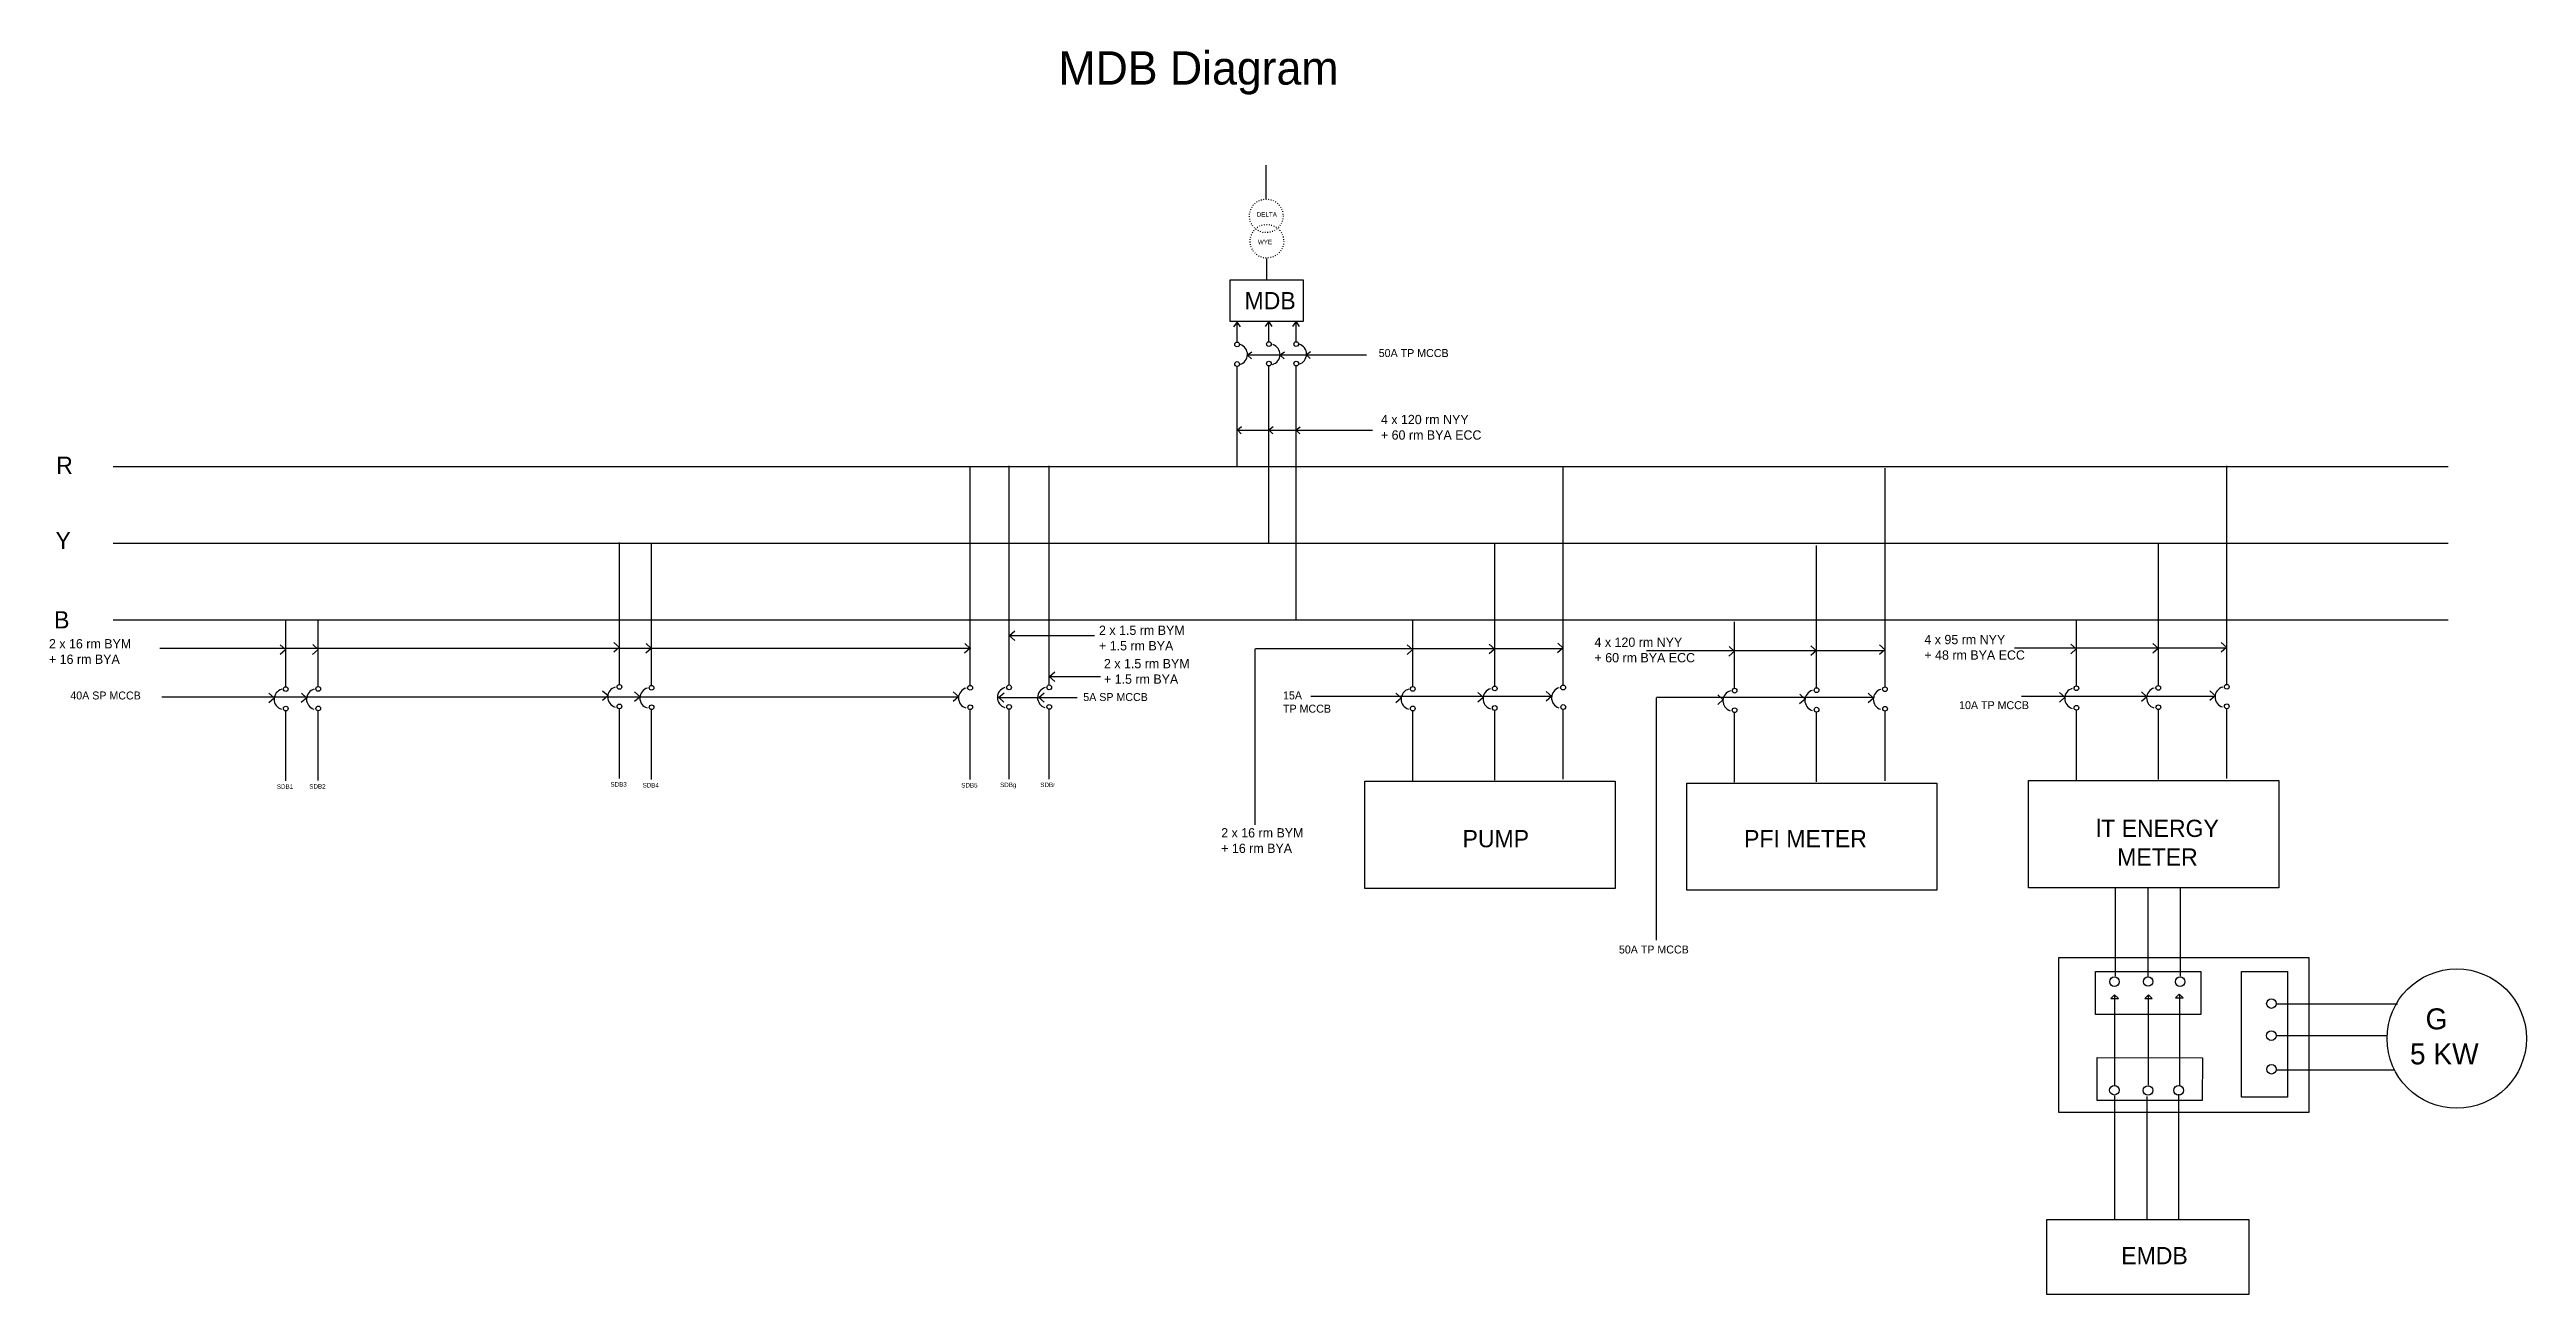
# Model space of a CAD drawing. Header units: inches. Extents: x -1380 to -106, y -233 to 422.
# Drawn here: x -1379.6 to -1027.1, y -232.6 to -55.4 of the extents above; entities that cross this region are included whole.
import ezdxf

# ---------------------------------------------------------------- set-up
doc = ezdxf.new("R2010")
doc.units = ezdxf.units.IN
doc.header["$MEASUREMENT"] = 0
doc.linetypes.add('DOT', pattern=[0.25, 0, -0.25])
for name, color, linetype in [('delta wye', 7, 'DOT'), ('Fiting and Fixtures', 17, 'Continuous'), ('MDB', 54, 'Continuous')]:
    doc.layers.add(name, color=color, linetype=linetype)

msp = doc.modelspace()

# ---------------------------------------------------------------- texts
for s, insert, char_height, width, attachment_point in [('MDB Diagram', (-1236.03, -55.61), 4.7466, 353.4069, 1), ('DELTA', (-1207.81, -78.51), 0.644, 11.0755, 1), ('WYE', (-1207.65, -82.44), 0.644, 11.0755, 1), ('MDB', (-1209.55, -89.89), 2.45, 150.4824, 1), ('50A TP MCCB', (-1190.45, -98.01), 1.134, 84.4338, 1), ('{\\H1.167x;4 x 120 rm NYY \\P+ 60 rm BYA ECC}', (-1190.14, -107.38), 1.134, 84.4338, 1), ('R', (-1378.68, -113.33), 2.45, 150.4824, 1), ('Y', (-1378.78, -124.04), 2.45, 150.4824, 1), ('B', (-1378.98, -135.34), 2.45, 150.4824, 1), ('{\\H1.167x;2 x 1.5 rm BYM \\P+ 1.5 rm BYA}', (-1230.26, -137.39), 1.134, 84.4338, 1), ('{\\H1.167x;2 x 16 rm BYM \\P+ 16 rm BYA}', (-1379.71, -139.31), 1.134, 84.4338, 1), ('{\\H1.167x;4 x 120 rm NYY \\P+ 60 rm BYA ECC}', (-1159.74, -139.09), 1.134, 84.4338, 1), ('{\\H1.167x;4 x 95 rm NYY \\P+ 48 rm BYA ECC}', (-1112.79, -138.71), 1.134, 84.4338, 1), ('{\\H1.167x;2 x 1.5 rm BYM \\P+ 1.5 rm BYA}', (-1229.56, -142.14), 1.134, 84.4338, 1), ('40A SP MCCB', (-1376.67, -146.77), 1.134, 84.4338, 1), ('5A SP MCCB', (-1232.5, -146.99), 1.134, 84.4338, 1), ('15A\\PTP MCCB', (-1204.07, -146.76), 1.134, 84.4338, 1), ('10A TP MCCB', (-1107.85, -148.15), 1.134, 84.4338, 1), ('SDB1', (-1347.28, -159.99), 0.644, 11.0755, 1), ('SDB2', (-1342.66, -159.96), 0.644, 11.0755, 1), ('SDB3', (-1299.8, -159.67), 0.644, 11.0755, 1), ('SDB4', (-1295.22, -159.8), 0.644, 11.0755, 1), ('SDB5', (-1249.87, -159.8), 0.644, 11.0755, 1), ('SDBg', (-1244.34, -159.74), 0.644, 11.0755, 1), ('SDBr', (-1238.62, -159.74), 0.644, 11.0755, 1), ('lT ENERGY\\PMETER', (-1079.62, -165.03), 2.45, 150.4824, 2), ('{\\H1.167x;2 x 16 rm BYM \\P+ 16 rm BYA}', (-1212.87, -166.23), 1.134, 84.4338, 1), ('PUMP', (-1178.52, -166.5), 2.45, 150.4824, 1), ('PFI METER', (-1138.45, -166.5), 2.45, 150.4824, 1), ('50A TP MCCB', (-1156.27, -182.94), 1.134, 84.4338, 1), ('EMDB', (-1084.77, -225.87), 2.45, 150.4824, 1)]:
    msp.add_mtext(s, dxfattribs=dict(insert=insert, char_height=char_height, width=width, attachment_point=attachment_point))
at = {"layer": 'MDB', "color": 5, "insert": (-1043.68, -191.89), "char_height": 2.99, "attachment_point": 1}
msp.add_mtext('  G\\P5 KW', dxfattribs=at)

# ---------------------------------------------------------------- linework, layer by layer
for p, q in [((-1211.08, -94.86), (-1210.62, -94.21)), ((-1210.62, -94.21), (-1210.17, -94.83)), ((-1210.61, -97.02), (-1210.61, -94.2)), ((-1206.56, -94.8), (-1206.1, -94.15)), ((-1206.1, -94.15), (-1205.65, -94.78)), ((-1206.09, -96.97), (-1206.09, -94.14)), ((-1202.67, -94.8), (-1202.21, -94.15)), ((-1202.21, -94.15), (-1201.76, -94.78)), ((-1202.2, -96.97), (-1202.2, -94.14)), ((-1210.61, -114.71), (-1210.61, -100.47)), ((-1206.09, -125.62), (-1206.09, -100.42)), ((-1202.2, -136.57), (-1202.2, -100.42)), ((-1248.6, -145.91), (-1248.6, -114.69)), ((-1243.06, -145.85), (-1243.06, -114.63)), ((-1237.35, -145.85), (-1237.35, -114.63)), ((-1164.2, -145.87), (-1164.2, -114.74)), ((-1118.39, -146.1), (-1118.39, -114.98)), ((-1069.75, -145.77), (-1069.75, -114.64)), ((-1298.52, -145.78), (-1298.52, -125.57)), ((-1293.95, -145.91), (-1293.95, -125.7)), ((-1173.94, -146.01), (-1173.94, -125.77)), ((-1128.14, -146.25), (-1128.14, -126)), ((-1079.49, -145.91), (-1079.49, -125.67)), ((-1346.01, -146.09), (-1346.01, -136.65)), ((-1341.38, -146.07), (-1341.38, -136.62)), ((-1185.6, -146.08), (-1185.6, -136.63)), ((-1139.8, -146.31), (-1139.8, -136.87)), ((-1091.15, -145.98), (-1091.15, -136.54)), ((-1346.04, -140.82), (-1346.81, -141.5)), ((-1346, -140.84), (-1346.79, -140.13)), ((-1341.41, -140.8), (-1342.19, -141.48)), ((-1341.38, -140.81), (-1342.17, -140.1)), ((-1298.55, -140.51), (-1299.32, -141.19)), ((-1298.52, -140.52), (-1299.31, -139.81)), ((-1293.98, -140.64), (-1294.75, -141.32)), ((-1293.95, -140.65), (-1294.73, -139.94)), ((-1248.63, -140.64), (-1249.4, -141.32)), ((-1248.6, -140.65), (-1249.38, -139.94)), ((-1243.05, -138.8), (-1242.26, -139.51)), ((-1243.02, -138.82), (-1242.25, -138.14)), ((-1185.63, -140.81), (-1186.4, -141.49)), ((-1185.6, -140.82), (-1186.39, -140.11)), ((-1173.97, -140.74), (-1174.74, -141.42)), ((-1173.94, -140.76), (-1174.73, -140.05)), ((-1164.23, -140.6), (-1165, -141.28)), ((-1164.19, -140.61), (-1164.98, -139.9)), ((-1139.8, -141.06), (-1140.59, -140.35)), ((-1128.17, -140.98), (-1128.94, -141.66)), ((-1128.14, -140.99), (-1128.93, -140.28)), ((-1118.42, -140.83), (-1119.2, -141.51)), ((-1118.39, -140.85), (-1119.18, -140.14)), ((-1091.18, -140.71), (-1091.96, -141.39)), ((-1091.15, -140.72), (-1091.94, -140.01)), ((-1079.52, -140.64), (-1080.3, -141.32)), ((-1079.49, -140.66), (-1080.28, -139.95)), ((-1069.78, -140.5), (-1070.55, -141.18)), ((-1069.75, -140.51), (-1070.54, -139.8)), ((-1237.31, -144.64), (-1236.53, -143.96)), ((-1139.83, -141.04), (-1140.6, -141.72)), ((-1347.65, -147.71), (-1348.42, -148.39)), ((-1347.62, -147.72), (-1348.41, -147.01)), ((-1343.03, -147.69), (-1343.8, -148.36)), ((-1342.99, -147.7), (-1343.78, -146.99)), ((-1300.16, -147.4), (-1300.94, -148.07)), ((-1300.13, -147.41), (-1300.92, -146.7)), ((-1295.59, -147.53), (-1296.36, -148.21)), ((-1295.56, -147.54), (-1296.35, -146.83)), ((-1250.24, -147.53), (-1251.01, -148.21)), ((-1250.21, -147.54), (-1251, -146.83)), ((-1244.58, -147.6), (-1243.79, -148.31)), ((-1244.55, -147.62), (-1243.78, -146.94)), ((-1238.87, -147.6), (-1238.08, -148.31)), ((-1238.84, -147.62), (-1238.07, -146.94)), ((-1237.34, -144.62), (-1236.55, -145.33)), ((-1187.24, -147.7), (-1188.02, -148.37)), ((-1187.21, -147.71), (-1188, -147)), ((-1175.58, -147.63), (-1176.36, -148.31)), ((-1175.55, -147.64), (-1176.34, -146.93)), ((-1165.84, -147.49), (-1166.61, -148.17)), ((-1165.81, -147.5), (-1166.6, -146.79)), ((-1141.44, -147.93), (-1142.21, -148.61)), ((-1141.41, -147.95), (-1142.2, -147.24)), ((-1129.78, -147.87), (-1130.55, -148.54)), ((-1129.75, -147.88), (-1130.54, -147.17)), ((-1120.04, -147.72), (-1120.81, -148.4)), ((-1120.01, -147.74), (-1120.79, -147.03)), ((-1092.8, -147.6), (-1093.57, -148.28)), ((-1092.77, -147.61), (-1093.55, -146.9)), ((-1081.14, -147.53), (-1081.91, -148.21)), ((-1081.11, -147.55), (-1081.89, -146.84)), ((-1071.39, -147.39), (-1072.17, -148.07)), ((-1071.36, -147.4), (-1072.15, -146.69)), ((-1346.01, -159.47), (-1346.01, -149.54)), ((-1341.38, -159.45), (-1341.38, -149.52)), ((-1298.52, -159.16), (-1298.52, -149.23)), ((-1293.95, -159.29), (-1293.95, -149.36)), ((-1248.6, -159.29), (-1248.6, -149.36)), ((-1243.06, -159.23), (-1243.06, -149.3)), ((-1237.35, -159.23), (-1237.35, -149.3)), ((-1185.6, -159.46), (-1185.6, -149.53)), ((-1173.94, -159.39), (-1173.94, -149.46)), ((-1164.2, -159.25), (-1164.2, -149.32)), ((-1139.8, -159.69), (-1139.8, -149.76)), ((-1128.14, -159.63), (-1128.14, -149.7)), ((-1118.39, -159.48), (-1118.39, -149.55)), ((-1091.15, -159.36), (-1091.15, -149.43)), ((-1079.49, -159.29), (-1079.49, -149.36)), ((-1069.75, -159.15), (-1069.75, -149.22))]:
    msp.add_line(p, q)
for centre in [(-1210.61, -97.36), (-1206.09, -97.3), (-1202.2, -97.3), (-1210.61, -100.14), (-1206.09, -100.08), (-1202.2, -100.08), (-1346.01, -146.42), (-1341.39, -146.4), (-1298.52, -146.11), (-1293.95, -146.24), (-1248.6, -146.24), (-1243.06, -146.18), (-1237.35, -146.18), (-1185.6, -146.41), (-1173.94, -146.34), (-1164.2, -146.2), (-1139.8, -146.65), (-1128.14, -146.58), (-1118.4, -146.44), (-1091.16, -146.31), (-1079.5, -146.25), (-1069.75, -146.1), (-1346, -149.2), (-1341.38, -149.18), (-1298.52, -148.89), (-1293.94, -149.02), (-1248.59, -149.02), (-1243.06, -148.96), (-1237.34, -148.96), (-1185.6, -149.19), (-1173.94, -149.12), (-1164.19, -148.98), (-1139.8, -149.43), (-1128.14, -149.36), (-1118.39, -149.22), (-1091.15, -149.09), (-1079.49, -149.02), (-1069.75, -148.88)]:
    msp.add_circle(centre, 0.336)
for centre, start, end in [((-1210.61, -98.79), 285.4546, 72.9524), ((-1205.98, -98.79), 285.4546, 72.9524), ((-1202.2, -98.73), 285.4546, 72.9524), ((-1346.19, -147.88), 105.4546, 252.9524), ((-1341.57, -147.86), 105.4546, 252.9524), ((-1298.71, -147.57), 105.4546, 252.9524), ((-1294.13, -147.7), 105.4546, 252.9524), ((-1248.78, -147.7), 105.4546, 252.9524), ((-1243.25, -147.64), 105.4546, 252.9524), ((-1237.53, -147.64), 105.4546, 252.9524), ((-1185.79, -147.87), 105.4546, 252.9524), ((-1174.13, -147.8), 105.4546, 252.9524), ((-1164.38, -147.66), 105.4546, 252.9524), ((-1139.98, -148.1), 105.4546, 252.9524), ((-1128.32, -148.04), 105.4546, 252.9524), ((-1118.58, -147.89), 105.4546, 252.9524), ((-1091.34, -147.77), 105.4546, 252.9524), ((-1079.68, -147.7), 105.4546, 252.9524), ((-1069.94, -147.56), 105.4546, 252.9524)]:
    msp.add_arc(centre, 1.48, start, end)
at = {"layer": 'delta wye'}
for centre in [(-1206.46, -79.05), (-1206.37, -82.66)]:
    msp.add_circle(centre, 2.39, dxfattribs=at)
at = {"layer": 'Fiting and Fixtures'}
for p, q in [((-1206.46, -76.67), (-1206.46, -71.84)), ((-1206.42, -85.12), (-1206.42, -88.13)), ((-1209.11, -98.85), (-1208.5, -98.41)), ((-1204.46, -98.85), (-1203.85, -98.41)), ((-1200.75, -98.8), (-1200.14, -98.36)), ((-1209.12, -98.85), (-1192.17, -98.85)), ((-1209.11, -98.87), (-1208.56, -99.42)), ((-1204.46, -98.86), (-1203.91, -99.42)), ((-1200.75, -98.82), (-1200.2, -99.37)), ((-1210.57, -109.49), (-1209.96, -109.06)), ((-1206.1, -109.49), (-1205.48, -109.06)), ((-1202.22, -109.52), (-1201.61, -109.09)), ((-1210.57, -109.51), (-1210.02, -110.07)), ((-1210.55, -109.55), (-1191.36, -109.55)), ((-1206.1, -109.51), (-1205.54, -110.07)), ((-1202.22, -109.54), (-1201.66, -110.1)), ((-1370.56, -114.71), (-1038.24, -114.71)), ((-1370.56, -125.64), (-1038.24, -125.64)), ((-1370.56, -136.57), (-1038.24, -136.57)), ((-1248.51, -140.66), (-1363.91, -140.66)), ((-1243.03, -138.82), (-1230.91, -138.82)), ((-1208.1, -140.69), (-1208.1, -165.77)), ((-1164.22, -140.68), (-1207.97, -140.68)), ((-1118.44, -140.96), (-1152.36, -140.96)), ((-1069.79, -140.6), (-1099.96, -140.6)), ((-1250.21, -147.56), (-1363.66, -147.56)), ((-1244.64, -147.62), (-1233.38, -147.62)), ((-1237.35, -144.62), (-1230.07, -144.62)), ((-1165.83, -147.5), (-1200.1, -147.5)), ((-1150.96, -147.65), (-1150.96, -182.19)), ((-1119.9, -147.64), (-1150.93, -147.64)), ((-1071.46, -147.5), (-1098.98, -147.5)), ((-1085.6, -187.29), (-1085.6, -174.78)), ((-1080.93, -187.38), (-1080.93, -174.78)), ((-1076.35, -187.29), (-1076.35, -174.78)), ((-1085.73, -204.33), (-1085.73, -221.94)), ((-1081.11, -204.43), (-1081.11, -222.04)), ((-1076.6, -204.12), (-1076.6, -222.04))]:
    msp.add_line(p, q, dxfattribs=at)
for points in [[(-1211.6, -88.17), (-1201.22, -88.17), (-1201.22, -94.08), (-1211.6, -94.08)], [(-1192.43, -159.56), (-1156.81, -159.56), (-1156.81, -174.84), (-1192.43, -174.84)], [(-1146.62, -159.8), (-1111.01, -159.8), (-1111.01, -175.07), (-1146.62, -175.07)], [(-1097.98, -159.46), (-1062.36, -159.46), (-1062.36, -174.74), (-1097.98, -174.74)], [(-1095.38, -221.94), (-1066.63, -221.94), (-1066.63, -232.63), (-1095.38, -232.63)]]:
    msp.add_lwpolyline(points, close=True, dxfattribs=at)
at = {"layer": 'MDB', "color": 5}
for p, q in [((-1086.26, -190.47), (-1085.74, -189.94)), ((-1085.74, -189.94), (-1085.74, -202.9)), ((-1085.74, -189.94), (-1085.18, -190.47)), ((-1081.43, -190.47), (-1080.91, -189.94)), ((-1080.93, -189.95), (-1080.92, -202.84)), ((-1080.91, -189.94), (-1080.35, -190.47)), ((-1077.03, -190.39), (-1076.51, -189.86)), ((-1076.51, -189.86), (-1075.95, -190.39)), ((-1076.5, -189.88), (-1076.46, -202.96)), ((-1086.26, -190.47), (-1085.18, -190.47)), ((-1081.43, -190.47), (-1080.35, -190.47)), ((-1077.03, -190.39), (-1075.95, -190.39)), ((-1062.71, -191.23), (-1045.45, -191.23)), ((-1062.78, -195.75), (-1046.88, -195.75)), ((-1062.71, -200.65), (-1045.9, -200.65))]:
    msp.add_line(p, q, dxfattribs=at)
for points in [[(-1093.67, -184.66), (-1058.07, -184.66), (-1058.07, -206.71), (-1093.67, -206.71)], [(-1088.43, -186.62), (-1073.46, -186.62), (-1073.46, -192.75), (-1088.43, -192.74)], [(-1067.68, -186.62), (-1061.12, -186.62), (-1061.12, -204.53), (-1067.68, -204.53)], [(-1073.24, -205.03), (-1088.21, -205.02), (-1088.2, -198.89), (-1073.23, -198.92)]]:
    msp.add_lwpolyline(points, close=True, dxfattribs=at)
for centre, radius in [((-1037.02, -196.19), 9.92), ((-1085.74, -188.09), 0.678), ((-1080.95, -188.07), 0.678), ((-1076.39, -188.09), 0.678), ((-1063.4, -191.21), 0.678), ((-1063.41, -195.77), 0.678), ((-1063.39, -200.56), 0.678), ((-1085.75, -203.55), 0.678), ((-1080.96, -203.58), 0.678), ((-1076.6, -203.56), 0.678)]:
    msp.add_circle(centre, radius, dxfattribs=at)

msp.set_redraw_order([(e.dxf.handle, doc.entitydb.next_handle()) for e in msp.query("TEXT MTEXT ATTDEF DIMENSION ARC_DIMENSION")])  # texts and dimensions are drawn at this point

doc.saveas('drawing.dxf')
